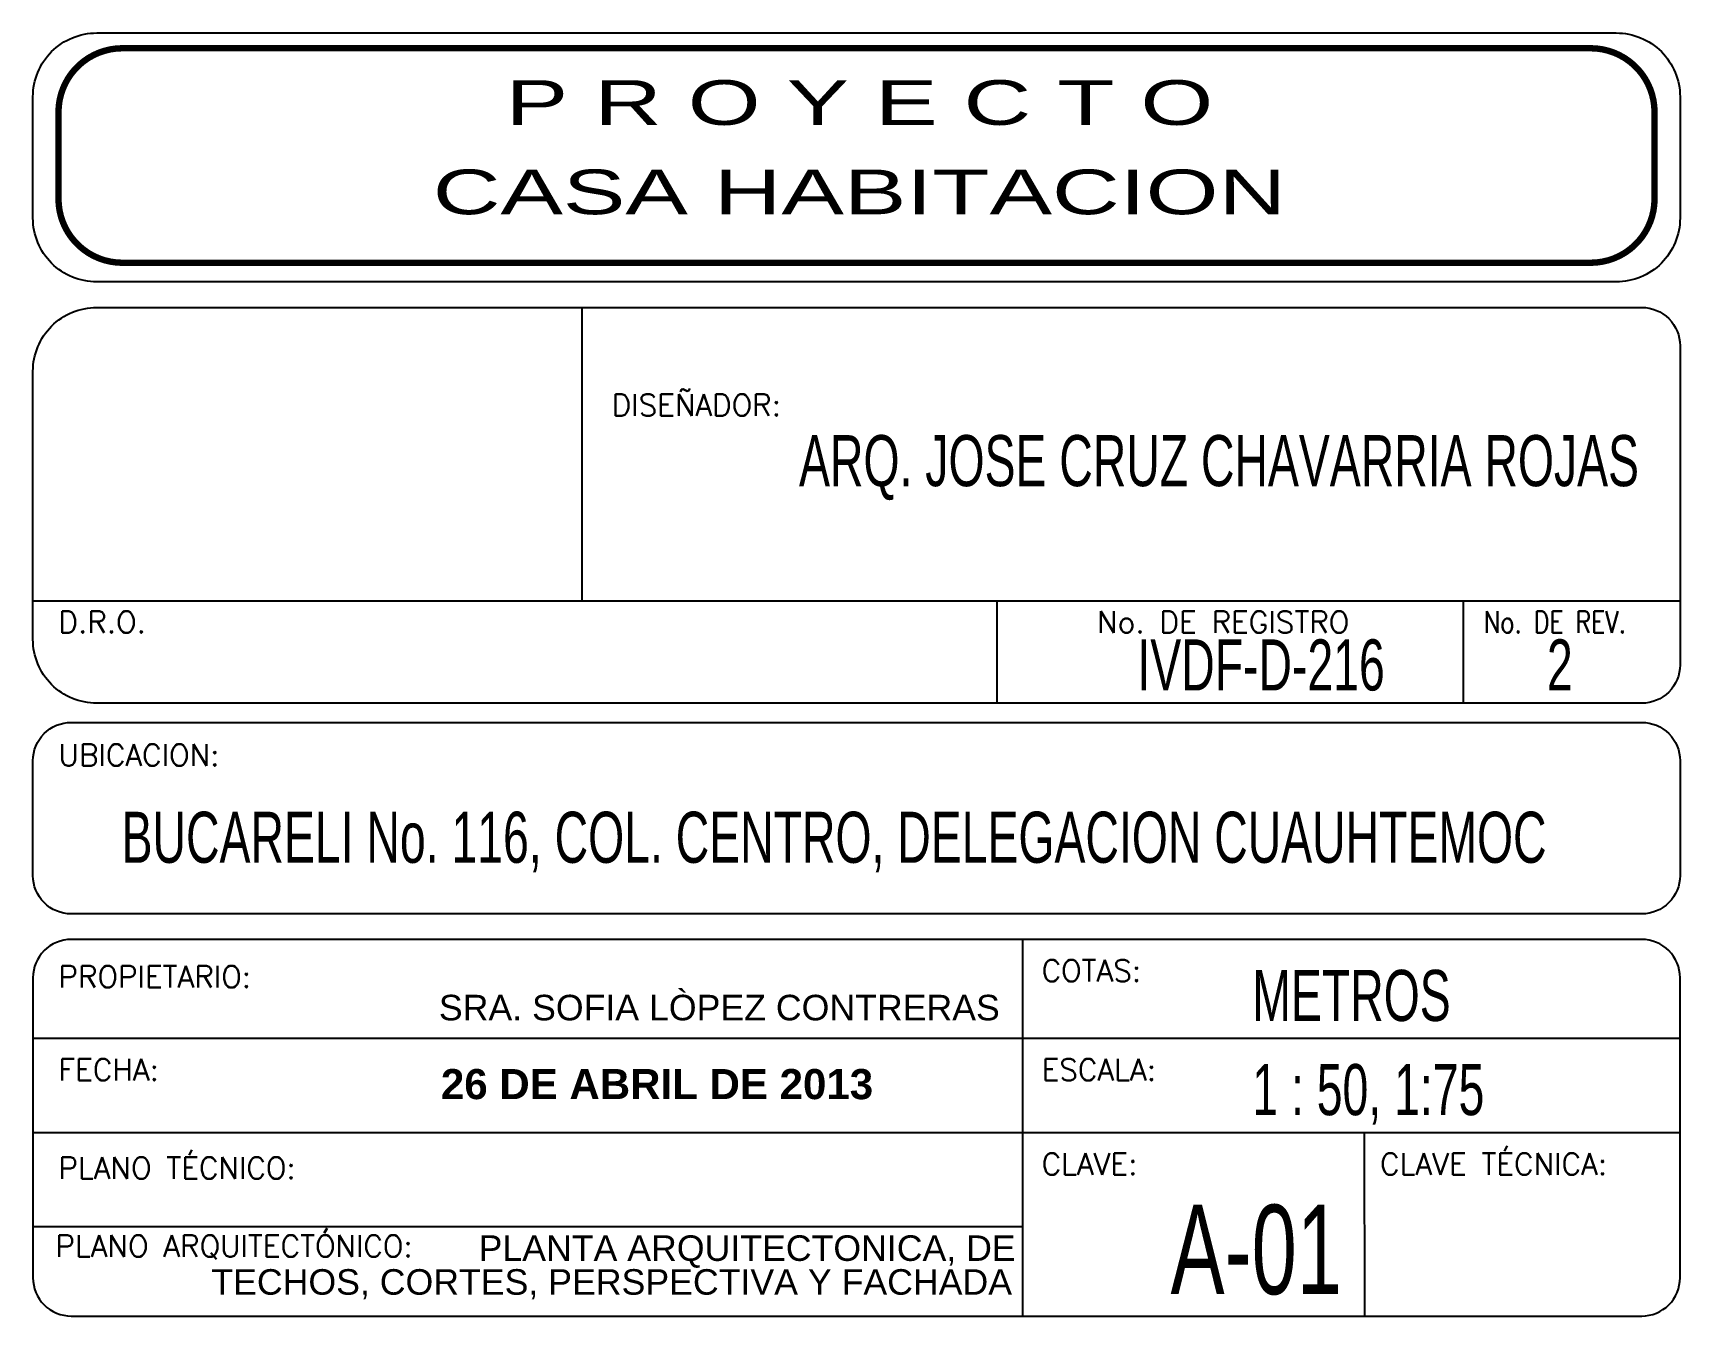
# Model space of a CAD drawing. Header units: metres. Extents: x 0 to 44, y 0 to 434.
# Drawn here: x 38.74 to 44.21, y 197.42 to 201.69 of the extents above; entities that cross this region are included whole.
import ezdxf
from ezdxf.enums import TextEntityAlignment as Align

# ---------------------------------------------------------------- set-up
doc = ezdxf.new("R2010")
doc.units = ezdxf.units.M
doc.header["$LTSCALE"] = 0.01
doc.layers.add('Pie de plano', color=3, linetype='Continuous')
doc.styles.add('ARIAL', font='arial.ttf')
doc.styles.add('r-80', font='romans.shx', dxfattribs={"height": 0.5})
doc.styles.add('style1', font='arial.ttf', dxfattribs={"height": 0.2})

msp = doc.modelspace()

# ---------------------------------------------------------------- texts
at = {"layer": 'Pie de plano', "color": 2, "style": 'ARIAL', "width": 1.5}
for s, p in [('P R O Y E C T O', (41.4873, 201.3833)), ('CASA HABITACION', (41.4873, 201.0863))]:
    msp.add_text(s, height=0.148492, dxfattribs=at).set_placement(p, align=Align.CENTER)
at = {"layer": 'Pie de plano', "style": 'r-80'}
for s, height, p in [('DISEÑADOR:', 0.07212, (40.664, 200.416)), ('D.R.O.', 0.07212, (38.8258, 199.6948)), ('No. DE REGISTRO', 0.072125, (42.2773, 199.6948)), ('UBICACION:', 0.07212, (38.8258, 199.253)), ('PROPIETARIO:', 0.072125, (38.8258, 198.5165)), ('COTAS:', 0.07212, (42.0926, 198.5366)), ('FECHA:', 0.07212, (38.8258, 198.2074)), ('ESCALA:', 0.07212, (42.0926, 198.2073)), ('PLANO TÉCNICO:', 0.072125, (38.8258, 197.8811)), ('CLAVE:', 0.07212, (42.0926, 197.8944)), ('CLAVE TÉCNICA:', 0.072125, (43.2174, 197.8944)), ('PLANO ARQUITECTÓNICO:', 0.072125, (38.8158, 197.6214))]:
    msp.add_text(s, height=height, dxfattribs=at).set_placement(p)
at = {"layer": 'Pie de plano', "color": 2, "style": 'ARIAL', "width": 0.65}
for s, height, p in [('ARQ. JOSE CRUZ CHAVARRIA ROJAS', 0.169706, (41.2865, 200.1827)), ('IVDF-D-216', 0.16971, (42.4108, 199.5038)), ('2', 0.1697, (43.7716, 199.5038)), ('BUCARELI No. 116, COL. CENTRO, DELEGACION CUAUHTEMOC', 0.169706, (39.0356, 198.9311)), ('METROS', 0.16971, (42.7926, 198.4055)), ('1 : 50, 1:75', 0.169706, (42.7926, 198.0926)), ('A-01', 0.29698, (42.5208, 197.4977))]:
    msp.add_text(s, height=height, dxfattribs=at).set_placement(p)
at = {"layer": 'Pie de plano', "style": 'r-80', "width": 0.8}
msp.add_text('No. DE REV.', height=0.072125, dxfattribs=at).set_placement((43.5624, 199.6948))
at = {"layer": 'Pie de plano', "color": 2, "style": 'ARIAL'}
for s, p in [('SRA. SOFIA LÒPEZ CONTRERAS', (40.0898, 198.4076)), ('PLANTA ARQUITECTONICA, DE ', (40.2217, 197.6083)), ('                TECHOS, CORTES, PERSPECTIVA Y FACHADA ', (38.8067, 197.4959))]:
    msp.add_text(s, height=0.084853, dxfattribs=at).set_placement(p)
at = {"layer": 'Pie de plano', "linetype": 'Continuous', "insert": (40.0965, 198.2458), "char_height": 0.1, "attachment_point": 1, "style": 'style1'}
msp.add_mtext('{\\fArial|b1|i0|c0|p34;\\C2;26 DE ABRIL DE 2013}', dxfattribs=at)

# ---------------------------------------------------------------- linework, layer by layer
at = {"layer": 'Pie de plano'}
for p, q in [((40.5653, 200.7766), (40.5653, 199.8008)), ((44.2139, 199.8008), (38.7409, 199.8008)), ((41.9441, 199.8008), (41.9441, 199.4614)), ((43.4927, 199.8008), (43.4927, 199.4614)), ((42.029, 198.6765), (42.029, 197.4249)), ((44.2139, 198.3472), (38.7409, 198.3472)), ((44.2139, 198.0343), (38.7409, 198.0343)), ((42.029, 197.7214), (38.7409, 197.7214))]:
    msp.add_line(p, q, dxfattribs=at)
at = {"layer": 'Pie de plano', "linetype": 'Continuous'}
msp.add_line((43.1648, 198.0343), (43.1658, 197.4249), dxfattribs=at)
at = {"layer": 'Pie de plano'}
for points in [[(44.0018, 200.8615), (38.953, 200.8615, -0.414214), (38.7409, 201.0736), (38.7409, 201.4767, -0.414214), (38.953, 201.6888), (44.0018, 201.6888, -0.414214), (44.2139, 201.4767), (44.2139, 201.0736, -0.414214)], [(38.953, 200.7766), (44.0866, 200.7766, -0.414214), (44.2139, 200.6494), (44.2139, 199.5887, -0.414214), (44.0866, 199.4614), (38.953, 199.4614, -0.414214), (38.7409, 199.6735), (38.7409, 200.5645, -0.414214)], [(44.2139, 198.8887, -0.414214), (44.0866, 198.7614), (38.8682, 198.7614, -0.414214), (38.7409, 198.8887), (38.7409, 199.2705, -0.414214), (38.8682, 199.3978), (44.0866, 199.3978, -0.414214), (44.2139, 199.2705)], [(38.7409, 198.5492), (38.7409, 197.5522, 0.414214), (38.8682, 197.4249), (44.0866, 197.4249, 0.414214), (44.2139, 197.5522), (44.2139, 198.5492, 0.414214), (44.0866, 198.6765), (38.8682, 198.6765, 0.414214)]]:
    msp.add_lwpolyline(points, format="xyb", close=True, dxfattribs=at)
at = {"layer": 'Pie de plano', "const_width": 0.0212}
msp.add_lwpolyline([(38.8258, 201.4258, -0.414214), (39.0379, 201.6379), (43.9169, 201.6379, -0.414214), (44.1291, 201.4258), (44.1291, 201.1373, -0.414214), (43.9169, 200.9251), (39.0379, 200.9251, -0.414214), (38.8258, 201.1373)], format="xyb", close=True, dxfattribs=at)

msp.set_redraw_order([(e.dxf.handle, doc.entitydb.next_handle()) for e in msp.query("TEXT MTEXT ATTDEF DIMENSION ARC_DIMENSION")])  # texts and dimensions are drawn at this point

doc.saveas('drawing.dxf')
